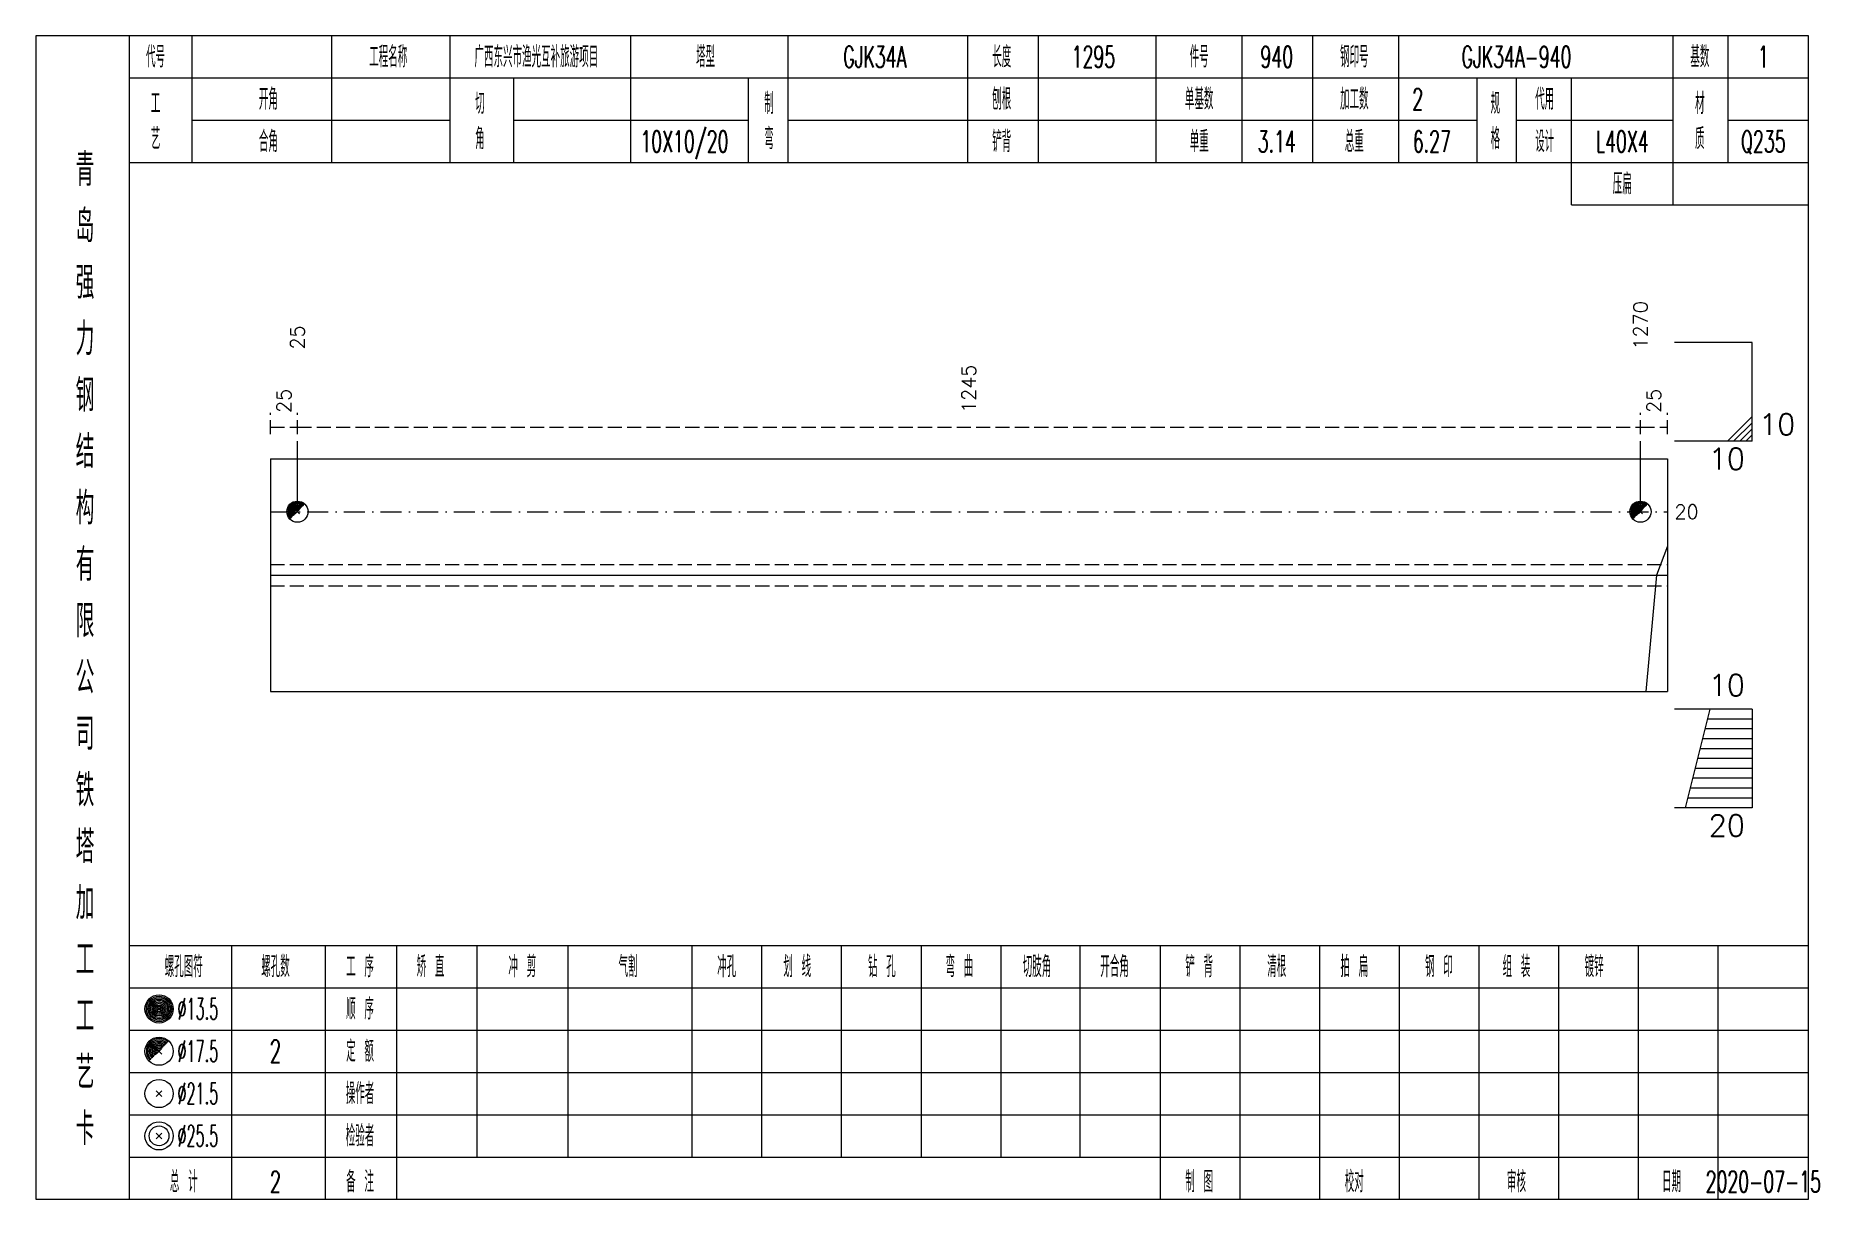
# Model space of a CAD drawing. Extents: x 0 to 2606, y -377 to 6479.
# Drawn here: x 2352.6 to 2605.5, y 2100 to 2265 of the extents above; entities that cross this region are included whole.
import ezdxf
from ezdxf.enums import TextEntityAlignment as Align

# ---------------------------------------------------------------- set-up
doc = ezdxf.new("R2010")
doc.units = 0
doc.header["$MEASUREMENT"] = 0
doc.linetypes.add('一点画线', pattern=[5.2, 3, -1, 0.2, -1])
doc.linetypes.add('虚线', pattern=[2.75, 2, -0.75])
doc.layers.get('0').update_dxf_attribs({"linetype": 'CONTINUOUS', "lineweight": 25})
doc.layers.add('1', color=7, linetype='CONTINUOUS', lineweight=25)
doc.layers.add('4', color=7, linetype='CONTINUOUS', lineweight=25)
doc.styles.get("Standard").update_dxf_attribs({"font": 'simplex.shx', "width": 0.7, "height": 3, "bigfont": 'gbhzfs.shx'})

msp = doc.modelspace()

# ---------------------------------------------------------------- texts
at = {"color": 7, "linetype": 'Continuous', "lineweight": 13}
for s, p in [('1270', (2580.18, 2220.5)), ('25', (2389.72, 2220.5))]:
    msp.add_text(s, height=2, rotation=90, dxfattribs=at).set_placement(p, align=Align.MIDDLE_LEFT)
at = {"color": 8, "linetype": 'Continuous', "lineweight": 9}
for s, p in [('1245', (2484.95, 2211.5)), ('25', (2387.81, 2211.5)), ('25', (2582.09, 2211.5))]:
    msp.add_text(s, height=2, rotation=90, dxfattribs=at).set_placement(p, align=Align.MIDDLE_LEFT)
at = {"color": 7, "linetype": 'Continuous', "lineweight": 13}
msp.add_text('10', height=3, dxfattribs=at).set_placement((2597, 2207.5), align=Align.BOTTOM_LEFT)
for s, p in [('10', (2595, 2206.5)), ('20', (2595, 2154.5))]:
    msp.add_text(s, height=3, dxfattribs=at).set_placement(p, align=Align.TOP_RIGHT)
msp.add_text('20', height=2, dxfattribs=at).set_placement((2585, 2197.5), align=Align.MIDDLE_LEFT)
msp.add_text('10', height=3, dxfattribs=at).set_placement((2595, 2170.5), align=Align.BOTTOM_RIGHT)
at = {"layer": '4', "color": 1, "linetype": 'Continuous', "lineweight": 13}
for s, height, width, p in [('代号', 3, 0.6, (2369.6, 2262)), ('工程名称', 3, 0.6, (2402.6, 2262)), ('广西东兴市渔光互补旅游项目', 3, 0.6, (2423.6, 2262)), ('塔型', 3, 0.6, (2447.6, 2262)), ('GJK34A', 3, 0.6, (2471.6, 2262)), ('长度', 3, 0.6, (2489.6, 2262)), ('1295', 3, 0.6, (2502.6, 2262)), ('件号', 3, 0.6, (2517.6, 2262)), ('940', 3, 0.6, (2528.6, 2262)), ('钢印号', 3, 0.6, (2539.6, 2262)), ('GJK34A-940', 3, 0.6, (2562.6, 2262)), ('基数', 3, 0.6, (2588.6, 2262)), ('1', 3, 0.6, (2597.6, 2262)), ('工', 3, 0.6, (2369.6, 2255.4)), ('开角', 3, 0.6, (2385.6, 2256)), ('切', 3, 0.6, (2415.6, 2255.4)), ('制', 3, 0.6, (2456.6, 2255.4)), ('刨根', 3, 0.6, (2489.6, 2256)), ('单基数', 3, 0.6, (2517.6, 2256)), ('加工数', 3, 0.6, (2539.6, 2256)), ('2', 3, 0.6, (2548.6, 2256)), ('规', 3, 0.6, (2559.6, 2255.4)), ('代用', 3, 0.6, (2566.6, 2256)), ('材', 3, 0.6, (2588.6, 2255.4)), ('艺', 3, 0.6, (2369.6, 2250.4)), ('合角', 3, 0.6, (2385.6, 2250)), ('角', 3, 0.6, (2415.6, 2250.4)), ('10X10/20', 3, 0.6, (2444.6, 2250)), ('弯', 3, 0.6, (2456.6, 2250.4)), ('铲背', 3, 0.6, (2489.6, 2250)), ('单重', 3, 0.6, (2517.6, 2250)), ('3.14', 3, 0.6, (2528.6, 2250)), ('总重', 3, 0.6, (2539.6, 2250)), ('6.27', 3, 0.6, (2550.6, 2250)), ('格', 3, 0.6, (2559.6, 2250.4)), ('设计', 3, 0.6, (2566.6, 2250)), ('L40X4', 3, 0.6, (2577.6, 2250)), ('质', 3, 0.6, (2588.6, 2250.4)), ('Q235', 3, 0.6, (2597.6, 2250)), ('青', 4.6, 0.8, (2359.6, 2246)), ('压扁', 3, 0.6, (2577.6, 2244)), ('岛', 4.6, 0.8, (2359.6, 2238)), ('强', 4.6, 0.8, (2359.6, 2230)), ('力', 4.6, 0.8, (2359.6, 2222)), ('钢', 4.6, 0.8, (2359.6, 2214)), ('结', 4.6, 0.8, (2359.6, 2206)), ('构', 4.6, 0.8, (2359.6, 2198)), ('有', 4.6, 0.8, (2359.6, 2190)), ('限', 4.6, 0.8, (2359.6, 2182)), ('公', 4.6, 0.8, (2359.6, 2174)), ('司', 4.6, 0.8, (2359.6, 2166)), ('铁', 4.6, 0.8, (2359.6, 2158)), ('塔', 4.6, 0.8, (2359.6, 2150)), ('加', 4.6, 0.8, (2359.6, 2142)), ('工', 4.6, 0.8, (2359.6, 2134)), ('螺孔图符', 3, 0.6, (2373.6, 2133)), ('螺孔数', 3, 0.6, (2386.6, 2133)), ('工 序', 3, 0.6, (2398.6, 2133)), ('矫 直', 3, 0.6, (2408.6, 2133)), ('冲 剪', 3, 0.6, (2421.6, 2133)), ('气割', 3, 0.6, (2436.6, 2133)), ('冲孔', 3, 0.6, (2450.6, 2133)), ('划 线', 3, 0.6, (2460.6, 2133)), ('钻 孔', 3, 0.6, (2472.6, 2133)), ('弯 曲', 3, 0.6, (2483.6, 2133)), ('切肢角', 3, 0.6, (2494.6, 2133)), ('开合角', 3, 0.6, (2505.6, 2133)), ('铲 背', 3, 0.6, (2517.6, 2133)), ('清根', 3, 0.6, (2528.6, 2133)), ('拍 扁', 3, 0.6, (2539.6, 2133)), ('钢 印', 3, 0.6, (2551.6, 2133)), ('组 装', 3, 0.6, (2562.6, 2133)), ('镀锌', 3, 0.6, (2573.6, 2133)), ('工', 4.6, 0.8, (2359.6, 2126)), ('%%C13.5', 3, 0.5, (2375.6, 2127)), ('顺 序', 3, 0.6, (2398.6, 2127)), ('%%C17.5', 3, 0.5, (2375.6, 2121)), ('2', 3.2, 0.6, (2386.6, 2121)), ('定 额', 3, 0.6, (2398.6, 2121)), ('艺', 4.6, 0.8, (2359.6, 2118)), ('%%C21.5', 3, 0.5, (2375.6, 2115)), ('操作者', 3, 0.6, (2398.6, 2115)), ('卡', 4.6, 0.8, (2359.6, 2110)), ('%%C25.5', 3, 0.5, (2375.6, 2109)), ('检验者', 3, 0.6, (2398.6, 2109)), ('总 计', 3, 0.6, (2373.6, 2102.5)), ('2', 3, 0.6, (2386.6, 2102.5)), ('备 注', 3, 0.6, (2398.6, 2102.5)), ('制 图', 3, 0.6, (2517.6, 2102.5)), ('校对', 3, 0.6, (2539.6, 2102.5)), ('审核', 3, 0.6, (2562.6, 2102.5)), ('日期', 3, 0.6, (2584.6, 2102.5)), ('2020-07-15', 3, 0.6, (2597.6, 2102.5))]:
    msp.add_text(s, height=height, dxfattribs=dict(at, width=width)).set_placement(p, align=Align.MIDDLE_CENTER)

# ---------------------------------------------------------------- linework, layer by layer
at = {"color": 7, "linetype": 'Continuous', "lineweight": 13}
for p, q in [((2596, 2221.5), (2585, 2221.5)), ((2596, 2207.5), (2596, 2221.5)), ((2592.5, 2207.5), (2596, 2211)), ((2593.38, 2207.5), (2596, 2210.12)), ((2594.25, 2207.5), (2596, 2209.25)), ((2595.12, 2207.5), (2596, 2208.38)), ((2389.72, 2197.5), (2389.72, 2207.5)), ((2580.18, 2197.5), (2580.18, 2207.5)), ((2596, 2207.5), (2585, 2207.5)), ((2584, 2192.62), (2582.47, 2188.5)), ((2582.47, 2188.5), (2580.94, 2172)), ((2596, 2169.5), (2585, 2169.5)), ((2590, 2169.5), (2586.5, 2155.5)), ((2596, 2168.1), (2589.65, 2168.1)), ((2596, 2169.5), (2596, 2155.5)), ((2596, 2165.3), (2588.95, 2165.3)), ((2596, 2166.7), (2589.3, 2166.7)), ((2596, 2163.9), (2588.6, 2163.9)), ((2596, 2161.1), (2587.9, 2161.1)), ((2596, 2162.5), (2588.25, 2162.5)), ((2596, 2158.3), (2587.2, 2158.3)), ((2596, 2159.7), (2587.55, 2159.7)), ((2596, 2155.5), (2585, 2155.5)), ((2596, 2156.9), (2586.85, 2156.9))]:
    msp.add_line(p, q, dxfattribs=at)
at = {"color": 8, "linetype": '虚线', "lineweight": 9}
for p, q in [((2385.9, 2208.5), (2385.9, 2211.5)), ((2389.72, 2208.5), (2389.72, 2211.5)), ((2389.72, 2208.5), (2389.72, 2211.5)), ((2580.18, 2208.5), (2580.18, 2211.5)), ((2580.18, 2208.5), (2580.18, 2211.5)), ((2584, 2208.5), (2584, 2211.5)), ((2385.9, 2209.5), (2389.72, 2209.5)), ((2389.72, 2209.5), (2580.18, 2209.5)), ((2580.18, 2209.5), (2584, 2209.5))]:
    msp.add_line(p, q, dxfattribs=at)
at = {"color": 7, "linetype": 'Continuous', "lineweight": 18}
for p, q in [((2385.9, 2205), (2385.9, 2172)), ((2385.9, 2205), (2584, 2205)), ((2584, 2205), (2584, 2172)), ((2385.9, 2188.5), (2584, 2188.5))]:
    msp.add_line(p, q, dxfattribs=at)
at = {"color": 3, "linetype": '一点画线', "lineweight": 13}
msp.add_line((2385.9, 2197.5), (2584, 2197.5), dxfattribs=at)
at = {"color": 7, "linetype": 'Continuous', "lineweight": 0}
for p, q in [((2389.42, 2197.2), (2390.02, 2197.8)), ((2389.42, 2197.8), (2390.02, 2197.2)), ((2579.88, 2197.2), (2580.48, 2197.8)), ((2579.88, 2197.8), (2580.48, 2197.2))]:
    msp.add_line(p, q, dxfattribs=at)
at = {"color": 1, "linetype": '虚线', "lineweight": 18}
for p, q in [((2385.9, 2190), (2584, 2190)), ((2385.9, 2187), (2584, 2187))]:
    msp.add_line(p, q, dxfattribs=at)
at = {"color": 7, "linetype": 'Continuous', "lineweight": 13}
for centre in [(2389.72, 2197.5), (2580.18, 2197.5)]:
    msp.add_circle(centre, 1.5, dxfattribs=at)
for centre, radius in [((2389.72, 2197.5), 1.35), ((2389.72, 2197.5), 1.2), ((2389.72, 2197.5), 1.05), ((2389.72, 2197.5), 0.9), ((2389.72, 2197.5), 0.75), ((2389.72, 2197.5), 0.6), ((2580.18, 2197.5), 1.35), ((2580.18, 2197.5), 1.2), ((2580.18, 2197.5), 1.05), ((2580.18, 2197.5), 0.9), ((2580.18, 2197.5), 0.75), ((2580.18, 2197.5), 0.6), ((2389.72, 2197.5), 0.45), ((2389.72, 2197.5), 0.3), ((2389.72, 2197.5), 0.15), ((2580.18, 2197.5), 0.45), ((2580.18, 2197.5), 0.3), ((2580.18, 2197.5), 0.15)]:
    msp.add_arc(centre, radius, 45, 225, dxfattribs=at)
at = {"layer": '1', "color": 7, "linetype": 'Continuous', "lineweight": 18}
msp.add_line((2385.9, 2172), (2584, 2172), dxfattribs=at)
at = {"layer": '4', "color": 1, "linetype": 'Continuous', "lineweight": 18}
for p, q in [((2365.9, 2100), (2365.9, 2265)), ((2374.8, 2247), (2374.8, 2265)), ((2394.6, 2247), (2394.6, 2265)), ((2411.4, 2247), (2411.4, 2265)), ((2437, 2247), (2437, 2265)), ((2459.3, 2247), (2459.3, 2265)), ((2484.8, 2247), (2484.8, 2265)), ((2494.8, 2247), (2494.8, 2265)), ((2511.5, 2247), (2511.5, 2265)), ((2523.7, 2247), (2523.7, 2265)), ((2533.7, 2247), (2533.7, 2265)), ((2545.9, 2247), (2545.9, 2265)), ((2584.8, 2241), (2584.8, 2265)), ((2592.6, 2247), (2592.6, 2265)), ((2365.9, 2259), (2604, 2259)), ((2420.4, 2247), (2420.4, 2259)), ((2453.7, 2247), (2453.7, 2259)), ((2557, 2247), (2557, 2259)), ((2562.6, 2247), (2562.6, 2259)), ((2570.4, 2241), (2570.4, 2259)), ((2374.8, 2253), (2411.4, 2253)), ((2420.4, 2253), (2453.7, 2253)), ((2459.3, 2253), (2557, 2253)), ((2562.6, 2253), (2584.8, 2253)), ((2592.6, 2253), (2604, 2253)), ((2365.9, 2247), (2604, 2247)), ((2570.4, 2241), (2604, 2241)), ((2365.9, 2136), (2604, 2136)), ((2380.4, 2100), (2380.4, 2136)), ((2393.7, 2100), (2393.7, 2136)), ((2403.8, 2100), (2403.8, 2136)), ((2415.2, 2106), (2415.2, 2136)), ((2428.1, 2106), (2428.1, 2136)), ((2445.7, 2106), (2445.7, 2136)), ((2455.6, 2106), (2455.6, 2136)), ((2466.9, 2106), (2466.9, 2136)), ((2478.2, 2106), (2478.2, 2136)), ((2489.5, 2106), (2489.5, 2136)), ((2500.7, 2106), (2500.7, 2136)), ((2512.1, 2106), (2512.1, 2136)), ((2523.4, 2106), (2523.4, 2136)), ((2534.7, 2106), (2534.7, 2136)), ((2546, 2106), (2546, 2136)), ((2557.3, 2106), (2557.3, 2136)), ((2568.6, 2106), (2568.6, 2136)), ((2579.9, 2106), (2579.9, 2136)), ((2591.2, 2106), (2591.2, 2136)), ((2365.9, 2130), (2604, 2130)), ((2365.9, 2124), (2604, 2124)), ((2365.9, 2118), (2604, 2118)), ((2365.9, 2112), (2604, 2112)), ((2365.9, 2106), (2604, 2106)), ((2512.1, 2100), (2512.1, 2106)), ((2523.4, 2100), (2523.4, 2106)), ((2534.7, 2100), (2534.7, 2106)), ((2546, 2100), (2546, 2106)), ((2557.3, 2100), (2557.3, 2106)), ((2568.6, 2100), (2568.6, 2106)), ((2579.9, 2100), (2579.9, 2106)), ((2591.2, 2100), (2591.2, 2106))]:
    msp.add_line(p, q, dxfattribs=at)
at = {"layer": '4', "color": 7, "linetype": 'Continuous', "lineweight": 13}
for p, q in [((2369.9, 2126.8), (2370.3, 2127.2)), ((2370.3, 2126.8), (2369.9, 2127.2)), ((2369.7, 2114.6), (2370.5, 2115.4)), ((2370.5, 2114.6), (2369.7, 2115.4)), ((2369.7, 2108.6), (2370.5, 2109.4)), ((2370.5, 2108.6), (2369.7, 2109.4))]:
    msp.add_line(p, q, dxfattribs=at)
at = {"layer": '4', "color": 7, "linetype": 'Continuous', "lineweight": 0}
for p, q in [((2369.7, 2120.6), (2370.5, 2121.4)), ((2369.7, 2121.4), (2370.5, 2120.6))]:
    msp.add_line(p, q, dxfattribs=at)
at = {"layer": '4', "color": 1, "linetype": 'Continuous', "lineweight": 18}
msp.add_lwpolyline([(2352.6, 2265), (2352.6, 2100), (2604, 2100), (2604, 2265)], close=True, dxfattribs=at)
at = {"layer": '4', "color": 7, "linetype": 'Continuous', "lineweight": 13}
for centre, radius in [((2370.1, 2127), 2), ((2370.1, 2127), 1.8), ((2370.1, 2127), 1.6), ((2370.1, 2127), 1.4), ((2370.1, 2127), 1.2), ((2370.1, 2127), 1), ((2370.1, 2127), 0.8), ((2370.1, 2127), 0.6), ((2370.1, 2127), 0.4), ((2370.1, 2127), 0.2), ((2370.1, 2121), 2), ((2370.1, 2115), 2), ((2370.1, 2109), 2), ((2370.1, 2109), 1.4)]:
    msp.add_circle(centre, radius, dxfattribs=at)
for radius in [1.8, 1.6, 1.4, 1.2, 1, 0.8, 0.6, 0.4, 0.2]:
    msp.add_arc((2370.1, 2121), radius, 45, 225, dxfattribs=at)

msp.set_redraw_order([(e.dxf.handle, doc.entitydb.next_handle()) for e in msp.query("TEXT MTEXT ATTDEF DIMENSION ARC_DIMENSION")])  # texts and dimensions are drawn at this point

doc.saveas('drawing.dxf')
